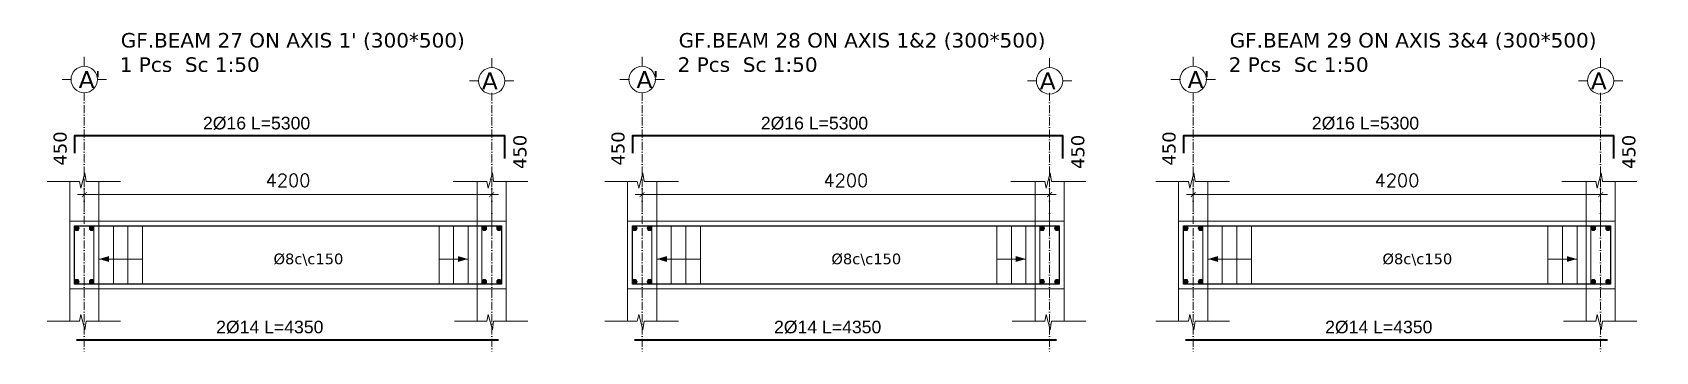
# Model space of a CAD drawing. Header units: inches. Extents: x -26151 to 62940, y -10194 to 246332.
# Drawn here: x 843 to 2516, y 102072 to 102402 of the extents above; entities that cross this region are included whole.
import ezdxf

# ---------------------------------------------------------------- set-up
doc = ezdxf.new("R2010")
doc.units = ezdxf.units.IN
doc.header["$LTSCALE"] = 0.7
doc.header["$MEASUREMENT"] = 0
doc.linetypes.add('ACAD_ISO10W100', pattern=[18, 12, -3, 0, -3])
doc.layers.get('0').update_dxf_attribs({"lineweight": 13})
doc.layers.get('Defpoints').update_dxf_attribs({"lineweight": 5})
for name, color, linetype, lineweight in [('axis', 254, 'ACAD_ISO10W100', 9), ('BEAM FRAME', 5, 'Continuous', 18), ('COLUMN', 4, 'Continuous', 20), ('elevline', 30, 'Continuous', 20), ('FRAME 070', 5, 'Continuous', 60), ('hatch', 9, 'Continuous', 9), ('renforcment', 141, 'Continuous', 40), ('tex', 3, 'Continuous', 25), ('TEXT', 3, 'Continuous', 25), ('top rein. extension', 50, 'Continuous', 20), ('top renforcment', 7, 'Continuous', 40)]:
    doc.layers.add(name, color=color, linetype=linetype, lineweight=lineweight)
doc.styles.add('100', font='romans.shx', dxfattribs={"height": 13.5})
doc.styles.add('romanc', font='verdana.ttf', dxfattribs={"height": 250})
doc.styles.get("Standard").update_dxf_attribs({"font": 'arial.ttf', "height": 13})
doc.dimstyles.new('100', dxfattribs={"dimtxt": 13.5, "dimasz": 5, "dimexe": 7, "dimexo": 7, "dimgap": 8, "dimtad": 1, "dimdec": 0, "dimlfac": 10, "dimzin": 4, "dimdsep": 46, "dimtxsty": '100', "dimblk": 'ARCHTICK', "dimcen": 0.09, "dimdle": 7, "dimclrd": 1, "dimclre": 8, "dimclrt": 2, "dimadec": 0, "dimazin": 1, "dimtfac": 1, "dimtdec": 0, "dimtix": 1, "dimtofl": 0, "dimtmove": 0, "dimatfit": 3, "dimldrblk": 'ARCHTICK', "dimfxl": 0, "dimtolj": 1, "dimtzin": 0, "dimlwd": -1, "dimlwe": -1, "dimarcsym": 0})
doc.dimstyles.get("Standard").update_dxf_attribs({"dimtxt": 13, "dimasz": 5, "dimexe": 0.18, "dimexo": 0.0625, "dimgap": 6, "dimtad": 1, "dimdec": 0, "dimlfac": 10, "dimzin": 0, "dimdsep": 46, "dimtxsty": 'Standard', "dimblk": 'ARCHTICK', "dimcen": 0.09, "dimse1": 1, "dimse2": 1, "dimclrd": 1, "dimclre": 7, "dimclrt": 3, "dimadec": 0, "dimazin": 0, "dimtfac": 1, "dimtdec": 0, "dimtix": 1, "dimtofl": 0, "dimtmove": 0, "dimatfit": 3, "dimldrblk": 'ARCHTICK', "dimfxl": 0, "dimtolj": 1, "dimtzin": 0, "dimarcsym": 0})

msp = doc.modelspace()

# ---------------------------------------------------------------- texts
at = {"layer": 'tex', "style": 'romanc'}
for p in [(1091.85, 102162.58, -33594.87), (1666.93, 102162.58, -33594.87), (2234.99, 102162.58, -33594.87)]:
    msp.add_text('%%C8c\\c150', height=11, dxfattribs=at).set_placement(p)
at = {"layer": 'TEXT', "style": 'romanc'}
for s, height, p in [("GF.BEAM 27 ON AXIS 1' (300*500)", 15, (934.38, 102386.27, -158.69)), ('GF.BEAM 28 ON AXIS 1&2 (300*500)', 15, (1509.47, 102386.27, -158.69)), ('GF.BEAM 29 ON AXIS 3&4 (300*500)', 15, (2077.52, 102386.27, -158.69)), ('1 Pcs  Sc 1:50 ', 15, (933.37, 102361.17, -158.69)), ('2 Pcs  Sc 1:50 ', 15, (1508.45, 102361.17, -158.69)), ('2 Pcs  Sc 1:50 ', 15, (2076.5, 102361.17, -158.69)), ("A'", 17.6, (890.92, 102344.33, -158.69)), ('A', 17.6, (1306.59, 102342.97, -158.69)), ("A'", 17.6, (1466.01, 102344.33, -158.69)), ('A', 17.6, (1881.67, 102342.97, -158.69)), ("A'", 17.6, (2034.06, 102344.33, -158.69)), ('A', 17.6, (2449.72, 102342.97, -158.69))]:
    msp.add_text(s, height=height, dxfattribs=at).set_placement(p)
for p in [(878.58, 102264.39, -73551.64), (1453.67, 102264.39, -73551.64), (2021.72, 102264.39, -73551.64), (1352.55, 102260.84, -73115.83), (1927.63, 102260.84, -73115.83), (2495.68, 102260.84, -73115.83)]:
    msp.add_text('450', height=13.5, rotation=90, dxfattribs=at).set_placement(p)

# ---------------------------------------------------------------- blocks, each defined once
blk = doc.blocks.new('_ArchTick')
at = {"color": 0, "linetype": 'ByBlock', "lineweight": 0, "const_width": 0.15}
blk.add_lwpolyline([(-0.5, -0.5), (0.5, 0.5)], dxfattribs=at)
blk = doc.blocks.new('*D2156')
at = {"color": 1, "transparency": 16777216}
blk.add_line((1323.8, 102234.4), (889.8, 102234.4), dxfattribs=at)
at = {"color": 8, "transparency": 16777216}
for p, q in [((896.8, 102216.2), (896.8, 102241.4)), ((1316.8, 102197.9), (1316.8, 102241.4))]:
    blk.add_line(p, q, dxfattribs=at)
at = {"layer": 'Defpoints', "color": 0, "transparency": 16777216}
for p in [(896.8, 102234.4), (896.8, 102209.2), (1316.8, 102190.9)]:
    blk.add_point(p, dxfattribs=at)
at = {"color": 1, "transparency": 16777216, "xscale": 5, "yscale": 5, "zscale": 5, "rotation": 180}
blk.add_blockref('_ArchTick', (896.8, 102234.4), dxfattribs=at)
at = {"color": 1, "transparency": 16777216, "xscale": 5, "yscale": 5, "zscale": 5}
blk.add_blockref('_ArchTick', (1316.8, 102234.4), dxfattribs=at)
at = {"color": 2, "transparency": 16777216, "insert": (1106.8, 102249.2), "char_height": 13.5, "attachment_point": 5, "style": '100'}
blk.add_mtext('\\A1;4200', dxfattribs=at)
blk = doc.blocks.new('*D2157')
at = {"layer": 'Defpoints', "color": 0, "transparency": 16777216}
for p in [(888.8, 102084.5, -37318.8), (888.8, 102084.5), (1323.8, 102084.5, -13870.6)]:
    blk.add_point(p, dxfattribs=at)
at = {"layer": 'TEXT', "color": 3, "transparency": 16777216, "insert": (1088, 102097.5), "char_height": 13, "attachment_point": 5}
blk.add_mtext('\\A1;2%%C14 L=4350', dxfattribs=at)
blk = doc.blocks.new('*D2158')
at = {"layer": 'Defpoints', "color": 0, "transparency": 16777216}
for p in [(843.4, 102295, -440.4), (1373.4, 102295, 46.4), (1373.4, 102295)]:
    blk.add_point(p, dxfattribs=at)
at = {"layer": 'TEXT', "color": 3, "transparency": 16777216, "insert": (1074.4, 102308), "char_height": 13, "attachment_point": 5}
blk.add_mtext('\\A1;2%%C16 L=5300', dxfattribs=at)
blk = doc.blocks.new('*D2159')
at = {"color": 1, "transparency": 16777216}
blk.add_line((1898.8, 102234.4), (1464.8, 102234.4), dxfattribs=at)
at = {"color": 8, "transparency": 16777216}
for p, q in [((1471.8, 102216.2), (1471.8, 102241.4)), ((1891.8, 102197.9), (1891.8, 102241.4))]:
    blk.add_line(p, q, dxfattribs=at)
at = {"layer": 'Defpoints', "color": 0, "transparency": 16777216}
for p in [(1471.8, 102234.4), (1471.8, 102209.2), (1891.8, 102190.9)]:
    blk.add_point(p, dxfattribs=at)
at = {"color": 1, "transparency": 16777216, "xscale": 5, "yscale": 5, "zscale": 5, "rotation": 180}
blk.add_blockref('_ArchTick', (1471.8, 102234.4), dxfattribs=at)
at = {"color": 1, "transparency": 16777216, "xscale": 5, "yscale": 5, "zscale": 5}
blk.add_blockref('_ArchTick', (1891.8, 102234.4), dxfattribs=at)
at = {"color": 2, "transparency": 16777216, "insert": (1681.8, 102249.2), "char_height": 13.5, "attachment_point": 5, "style": '100'}
blk.add_mtext('\\A1;4200', dxfattribs=at)
blk = doc.blocks.new('*D2160')
at = {"layer": 'Defpoints', "color": 0, "transparency": 16777216}
for p in [(1463.8, 102084.5, -37318.8), (1463.8, 102084.5), (1898.8, 102084.5, -13870.6)]:
    blk.add_point(p, dxfattribs=at)
at = {"layer": 'TEXT', "color": 3, "transparency": 16777216, "insert": (1663.1, 102097.5), "char_height": 13, "attachment_point": 5}
blk.add_mtext('\\A1;2%%C14 L=4350', dxfattribs=at)
blk = doc.blocks.new('*D2161')
at = {"layer": 'Defpoints', "color": 0, "transparency": 16777216}
for p in [(1418.4, 102295, -440.4), (1948.4, 102295, 46.4), (1948.4, 102295)]:
    blk.add_point(p, dxfattribs=at)
at = {"layer": 'TEXT', "color": 3, "transparency": 16777216, "insert": (1649.5, 102308), "char_height": 13, "attachment_point": 5}
blk.add_mtext('\\A1;2%%C16 L=5300', dxfattribs=at)
blk = doc.blocks.new('*D2162')
at = {"color": 1, "transparency": 16777216}
blk.add_line((2466.9, 102234.4), (2032.9, 102234.4), dxfattribs=at)
at = {"color": 8, "transparency": 16777216}
for p, q in [((2039.9, 102216.2), (2039.9, 102241.4)), ((2459.9, 102197.9), (2459.9, 102241.4))]:
    blk.add_line(p, q, dxfattribs=at)
at = {"layer": 'Defpoints', "color": 0, "transparency": 16777216}
for p in [(2039.9, 102234.4), (2039.9, 102209.2), (2459.9, 102190.9)]:
    blk.add_point(p, dxfattribs=at)
at = {"color": 1, "transparency": 16777216, "xscale": 5, "yscale": 5, "zscale": 5, "rotation": 180}
blk.add_blockref('_ArchTick', (2039.9, 102234.4), dxfattribs=at)
at = {"color": 1, "transparency": 16777216, "xscale": 5, "yscale": 5, "zscale": 5}
blk.add_blockref('_ArchTick', (2459.9, 102234.4), dxfattribs=at)
at = {"color": 2, "transparency": 16777216, "insert": (2249.9, 102249.2), "char_height": 13.5, "attachment_point": 5, "style": '100'}
blk.add_mtext('\\A1;4200', dxfattribs=at)
blk = doc.blocks.new('*D2163')
at = {"layer": 'Defpoints', "color": 0, "transparency": 16777216}
for p in [(2031.9, 102084.5, -37318.8), (2031.9, 102084.5), (2466.9, 102084.5, -13870.6)]:
    blk.add_point(p, dxfattribs=at)
at = {"layer": 'TEXT', "color": 3, "transparency": 16777216, "insert": (2231.2, 102097.5), "char_height": 13, "attachment_point": 5}
blk.add_mtext('\\A1;2%%C14 L=4350', dxfattribs=at)
blk = doc.blocks.new('*D2164')
at = {"layer": 'Defpoints', "color": 0, "transparency": 16777216}
for p in [(1986.5, 102295, -440.4), (2516.5, 102295, 46.4), (2516.5, 102295)]:
    blk.add_point(p, dxfattribs=at)
at = {"layer": 'TEXT', "color": 3, "transparency": 16777216, "insert": (2217.5, 102308), "char_height": 13, "attachment_point": 5}
blk.add_mtext('\\A1;2%%C16 L=5300', dxfattribs=at)

# ---------------------------------------------------------------- dimensions: what is measured, and where the dimension line sits
for base, p1, p2, picture, middle in [((896.76, 102234.41, -158.69), (1316.76, 102190.85, -158.69), (896.76, 102209.21, -158.69), '*D2156', (1106.76, 102234.41, -158.69)), ((1471.84, 102234.41, -158.69), (1891.84, 102190.85, -158.69), (1471.84, 102209.21, -158.69), '*D2159', (1681.84, 102234.41, -158.69)), ((2039.9, 102234.41, -158.69), (2459.9, 102190.85, -158.69), (2039.9, 102209.21, -158.69), '*D2162', (2249.9, 102234.41, -158.69))]:
    dim = msp.add_linear_dim(base=base, p1=p1, p2=p2, angle=180, dimstyle='100')
    dim.commit()
    dim.dimension.update_dxf_attribs({"geometry": picture, "text_midpoint": middle, "dimtype": 160})
at = {"layer": 'TEXT'}
for base, p1, p2, angle, text, picture, middle in [((1373.36, 102294.99, -158.69), (843.36, 102294.99, -599.05), (1373.36, 102294.99, -112.3), 0, '2%%C16 L=<>', '*D2158', (1074.37, 102294.99, -158.69)), ((1948.44, 102294.99, -158.69), (1418.44, 102294.99, -599.05), (1948.44, 102294.99, -112.3), 0, '2%%C16 L=<>', '*D2161', (1649.45, 102294.99, -158.69)), ((2516.5, 102294.99, -158.69), (1986.5, 102294.99, -599.05), (2516.5, 102294.99, -112.3), 0, '2%%C16 L=<>', '*D2164', (2217.51, 102294.99, -158.69)), ((888.76, 102084.46, 12208.27), (1323.76, 102084.46, -1662.31), (888.76, 102084.46, -25110.52), 180, '2%%C14 L=<>', '*D2157', (1088.01, 102084.46, 12208.27)), ((1463.84, 102084.46, 12208.27), (1898.84, 102084.46, -1662.31), (1463.84, 102084.46, -25110.52), 180, '2%%C14 L=<>', '*D2160', (1663.09, 102084.46, 12208.27)), ((2031.9, 102084.46, 12208.27), (2466.9, 102084.46, -1662.31), (2031.9, 102084.46, -25110.52), 180, '2%%C14 L=<>', '*D2163', (2231.15, 102084.46, 12208.27))]:
    dim = msp.add_linear_dim(base=base, p1=p1, p2=p2, angle=angle, text=text, dimstyle='Standard', override={"dimsd1": 1, "dimsd2": 1, "dimfxl": 0.1, "dimfxlon": 1}, dxfattribs=at)
    dim.commit()
    dim.dimension.update_dxf_attribs({"geometry": picture, "text_midpoint": middle, "dimtype": 161})

# ---------------------------------------------------------------- hatches: boundary and pattern name
at = {"layer": 'elevline'}
for points in [[(891.52, 102199.74, 1), (886.76, 102199.74, 1)], [(902, 102199.74, -1), (906.76, 102199.74, -1)], [(1311.52, 102199.74, 1), (1306.76, 102199.74, 1)], [(1322, 102199.74, -1), (1326.76, 102199.74, -1)], [(1466.6, 102199.74, 1), (1461.84, 102199.74, 1)], [(1477.08, 102199.74, -1), (1481.84, 102199.74, -1)], [(1886.6, 102199.74, 1), (1881.84, 102199.74, 1)], [(1897.08, 102199.74, -1), (1901.84, 102199.74, -1)], [(2034.66, 102199.74, 1), (2029.9, 102199.74, 1)], [(2045.14, 102199.74, -1), (2049.9, 102199.74, -1)], [(2454.66, 102199.74, 1), (2449.9, 102199.74, 1)], [(2465.14, 102199.74, -1), (2469.9, 102199.74, -1)], [(891.52, 102144.49, -1), (886.76, 102144.49, -1)], [(902, 102144.49, 1), (906.76, 102144.49, 1)], [(1311.52, 102144.49, -1), (1306.76, 102144.49, -1)], [(1322, 102144.49, 1), (1326.76, 102144.49, 1)], [(1466.6, 102144.49, -1), (1461.84, 102144.49, -1)], [(1477.08, 102144.49, 1), (1481.84, 102144.49, 1)], [(1886.6, 102144.49, -1), (1881.84, 102144.49, -1)], [(1897.08, 102144.49, 1), (1901.84, 102144.49, 1)], [(2034.66, 102144.49, -1), (2029.9, 102144.49, -1)], [(2045.14, 102144.49, 1), (2049.9, 102144.49, 1)], [(2454.66, 102144.49, -1), (2449.9, 102144.49, -1)], [(2465.14, 102144.49, 1), (2469.9, 102144.49, 1)]]:
    msp.add_hatch(color=256, dxfattribs=at).paths.add_polyline_path(points)

# ---------------------------------------------------------------- linework, layer by layer
at = {"layer": 'axis'}
for p, q in [((896.76, 102339.63, -158.69), (896.76, 102072.38, -158.69)), ((1316.76, 102339.63, -158.69), (1316.76, 102072.38, -158.69)), ((1471.84, 102339.63, -158.69), (1471.84, 102072.38, -158.69)), ((1891.84, 102339.63, -158.69), (1891.84, 102072.38, -158.69)), ((2039.9, 102339.63, -158.69), (2039.9, 102072.38, -158.69)), ((2459.9, 102339.63, -158.69), (2459.9, 102072.38, -158.69))]:
    msp.add_line(p, q, dxfattribs=at)
at = {"layer": 'BEAM FRAME', "elevation": 59.22}
for points in [[(1331.76, 102137.11), (881.76, 102137.11), (881.76, 102207.11), (1331.76, 102207.11)], [(1906.84, 102137.11), (1456.84, 102137.11), (1456.84, 102207.11), (1906.84, 102207.11)], [(2474.9, 102137.11), (2024.9, 102137.11), (2024.9, 102207.11), (2474.9, 102207.11)]]:
    msp.add_lwpolyline(points, close=True, dxfattribs=at)
at = {"layer": 'COLUMN', "lineweight": 20}
for p, q in [((881.76, 102248.04, 59.22), (881.76, 102207.11, 59.22)), ((911.76, 102248.04, 59.22), (911.76, 102207.11, 59.22)), ((1301.76, 102248.04, 59.22), (1301.76, 102207.11, 59.22)), ((1331.76, 102248.04, 59.22), (1331.76, 102207.11, 59.22)), ((1456.84, 102248.04, 59.22), (1456.84, 102207.11, 59.22)), ((1486.84, 102248.04, 59.22), (1486.84, 102207.11, 59.22)), ((1876.84, 102248.04, 59.22), (1876.84, 102207.11, 59.22)), ((1906.84, 102248.04, 59.22), (1906.84, 102207.11, 59.22)), ((2024.9, 102248.04, 59.22), (2024.9, 102207.11, 59.22)), ((2054.9, 102248.04, 59.22), (2054.9, 102207.11, 59.22)), ((2444.9, 102248.04, 59.22), (2444.9, 102207.11, 59.22)), ((2474.9, 102248.04, 59.22), (2474.9, 102207.11, 59.22)), ((881.76, 102103.69, 59.22), (881.76, 102137.11, 59.22)), ((911.76, 102103.69, 59.22), (911.76, 102137.11, 59.22)), ((1301.76, 102103.69, 59.22), (1301.76, 102137.11, 59.22)), ((1331.76, 102103.69, 59.22), (1331.76, 102137.11, 59.22)), ((1456.84, 102103.69, 59.22), (1456.84, 102137.11, 59.22)), ((1486.84, 102103.69, 59.22), (1486.84, 102137.11, 59.22)), ((1876.84, 102103.69, 59.22), (1876.84, 102137.11, 59.22)), ((1906.84, 102103.69, 59.22), (1906.84, 102137.11, 59.22)), ((2024.9, 102103.69, 59.22), (2024.9, 102137.11, 59.22)), ((2054.9, 102103.69, 59.22), (2054.9, 102137.11, 59.22)), ((2444.9, 102103.69, 59.22), (2444.9, 102137.11, 59.22)), ((2474.9, 102103.69, 59.22), (2474.9, 102137.11, 59.22))]:
    msp.add_line(p, q, dxfattribs=at)
at = {"layer": 'elevline'}
for p, q in [((926.76, 102142.11, -158.69), (926.76, 102202.11, -158.69)), ((941.76, 102142.11, -158.69), (941.76, 102202.11, -158.69)), ((956.76, 102142.11, -158.69), (956.76, 102202.11, -158.69)), ((1262.49, 102142.11, -158.69), (1262.49, 102202.11, -158.69)), ((1277.49, 102142.11, -158.69), (1277.49, 102202.11, -158.69)), ((1292.45, 102142.11, -158.69), (1292.45, 102202.11, -158.69)), ((1501.84, 102142.11, -158.69), (1501.84, 102202.11, -158.69)), ((1516.84, 102142.11, -158.69), (1516.84, 102202.11, -158.69)), ((1531.84, 102142.11, -158.69), (1531.84, 102202.11, -158.69)), ((1837.57, 102142.11, -158.69), (1837.57, 102202.11, -158.69)), ((1852.57, 102142.11, -158.69), (1852.57, 102202.11, -158.69)), ((1867.53, 102142.11, -158.69), (1867.53, 102202.11, -158.69)), ((2069.9, 102142.11, -158.69), (2069.9, 102202.11, -158.69)), ((2084.9, 102142.11, -158.69), (2084.9, 102202.11, -158.69)), ((2099.9, 102142.11, -158.69), (2099.9, 102202.11, -158.69)), ((2405.63, 102142.11, -158.69), (2405.63, 102202.11, -158.69)), ((2420.63, 102142.11, -158.69), (2420.63, 102202.11, -158.69)), ((2435.59, 102142.11, -158.69), (2435.59, 102202.11, -158.69))]:
    msp.add_line(p, q, dxfattribs=at)
for centre in [(889.14, 102199.74, -158.69), (904.38, 102199.74, -158.69), (1309.14, 102199.74, -158.69), (1324.38, 102199.74, -158.69), (1464.22, 102199.74, -158.69), (1479.46, 102199.74, -158.69), (1884.22, 102199.74, -158.69), (1899.46, 102199.74, -158.69), (2032.28, 102199.74, -158.69), (2047.52, 102199.74, -158.69), (2452.28, 102199.74, -158.69), (2467.52, 102199.74, -158.69), (889.14, 102144.49, -158.69), (904.38, 102144.49, -158.69), (1309.14, 102144.49, -158.69), (1324.38, 102144.49, -158.69), (1464.22, 102144.49, -158.69), (1479.46, 102144.49, -158.69), (1884.22, 102144.49, -158.69), (1899.46, 102144.49, -158.69), (2032.28, 102144.49, -158.69), (2047.52, 102144.49, -158.69), (2452.28, 102144.49, -158.69), (2467.52, 102144.49, -158.69)]:
    msp.add_circle(centre, 2.38, dxfattribs=at)
at = {"layer": 'FRAME 070', "lineweight": 20}
for p, q in [((891.75, 102248.04, 59.22), (858.36, 102248.04, 59.22)), ((893.26, 102240.97, 59.22), (891.75, 102248.04, 59.22)), ((897.44, 102257.04, 59.22), (893.26, 102240.97, 59.22)), ((898.79, 102248.04, 59.22), (897.44, 102257.04, 59.22)), ((934.15, 102248.04, 59.22), (898.79, 102248.04, 59.22)), ((1312.23, 102248.04, 59.22), (1276.88, 102248.04, 59.22)), ((1313.26, 102240.97, 59.22), (1311.75, 102248.04, 59.22)), ((1317.44, 102257.04, 59.22), (1313.26, 102240.97, 59.22)), ((1318.79, 102248.04, 59.22), (1317.44, 102257.04, 59.22)), ((1354.15, 102248.04, 59.22), (1318.79, 102248.04, 59.22)), ((1466.84, 102248.04, 59.22), (1433.45, 102248.04, 59.22)), ((1468.34, 102240.97, 59.22), (1466.84, 102248.04, 59.22)), ((1472.52, 102257.04, 59.22), (1468.34, 102240.97, 59.22)), ((1473.88, 102248.04, 59.22), (1472.52, 102257.04, 59.22)), ((1509.23, 102248.04, 59.22), (1473.88, 102248.04, 59.22)), ((1887.31, 102248.04, 59.22), (1851.96, 102248.04, 59.22)), ((1888.34, 102240.97, 59.22), (1886.84, 102248.04, 59.22)), ((1892.52, 102257.04, 59.22), (1888.34, 102240.97, 59.22)), ((1893.88, 102248.04, 59.22), (1892.52, 102257.04, 59.22)), ((1929.23, 102248.04, 59.22), (1893.88, 102248.04, 59.22)), ((2034.89, 102248.04, 59.22), (2001.5, 102248.04, 59.22)), ((2036.4, 102240.97, 59.22), (2034.89, 102248.04, 59.22)), ((2040.58, 102257.04, 59.22), (2036.4, 102240.97, 59.22)), ((2041.93, 102248.04, 59.22), (2040.58, 102257.04, 59.22)), ((2077.29, 102248.04, 59.22), (2041.93, 102248.04, 59.22)), ((2455.37, 102248.04, 59.22), (2420.01, 102248.04, 59.22)), ((2456.4, 102240.97, 59.22), (2454.89, 102248.04, 59.22)), ((2460.58, 102257.04, 59.22), (2456.4, 102240.97, 59.22)), ((2461.93, 102248.04, 59.22), (2460.58, 102257.04, 59.22)), ((2497.29, 102248.04, 59.22), (2461.93, 102248.04, 59.22)), ((891.75, 102103.69, 59.22), (858.36, 102103.69, 59.22)), ((893.26, 102110.76, 59.22), (891.75, 102103.69, 59.22)), ((897.44, 102094.69, 59.22), (893.26, 102110.76, 59.22)), ((898.79, 102103.69, 59.22), (897.44, 102094.69, 59.22)), ((934.15, 102103.69, 59.22), (898.79, 102103.69, 59.22)), ((1311.75, 102103.69, 59.22), (1278.36, 102103.69, 59.22)), ((1313.26, 102110.76, 59.22), (1311.75, 102103.69, 59.22)), ((1317.44, 102094.69, 59.22), (1313.26, 102110.76, 59.22)), ((1318.79, 102103.69, 59.22), (1317.44, 102094.69, 59.22)), ((1354.15, 102103.69, 59.22), (1318.79, 102103.69, 59.22)), ((1466.84, 102103.69, 59.22), (1433.45, 102103.69, 59.22)), ((1468.34, 102110.76, 59.22), (1466.84, 102103.69, 59.22)), ((1472.52, 102094.69, 59.22), (1468.34, 102110.76, 59.22)), ((1473.88, 102103.69, 59.22), (1472.52, 102094.69, 59.22)), ((1509.23, 102103.69, 59.22), (1473.88, 102103.69, 59.22)), ((1886.84, 102103.69, 59.22), (1853.45, 102103.69, 59.22)), ((1888.34, 102110.76, 59.22), (1886.84, 102103.69, 59.22)), ((1892.52, 102094.69, 59.22), (1888.34, 102110.76, 59.22)), ((1893.88, 102103.69, 59.22), (1892.52, 102094.69, 59.22)), ((1929.23, 102103.69, 59.22), (1893.88, 102103.69, 59.22)), ((2034.89, 102103.69, 59.22), (2001.5, 102103.69, 59.22)), ((2036.4, 102110.76, 59.22), (2034.89, 102103.69, 59.22)), ((2040.58, 102094.69, 59.22), (2036.4, 102110.76, 59.22)), ((2041.93, 102103.69, 59.22), (2040.58, 102094.69, 59.22)), ((2077.29, 102103.69, 59.22), (2041.93, 102103.69, 59.22)), ((2454.89, 102103.69, 59.22), (2421.5, 102103.69, 59.22)), ((2456.4, 102110.76, 59.22), (2454.89, 102103.69, 59.22)), ((2460.58, 102094.69, 59.22), (2456.4, 102110.76, 59.22)), ((2461.93, 102103.69, 59.22), (2460.58, 102094.69, 59.22)), ((2497.29, 102103.69, 59.22), (2461.93, 102103.69, 59.22))]:
    msp.add_line(p, q, dxfattribs=at)
at = {"layer": 'FRAME 070', "lineweight": 15, "elevation": -158.69}
for points in [[(911.76, 102137.11), (881.76, 102137.11), (881.76, 102207.11), (911.76, 102207.11)], [(1331.76, 102137.11), (1301.76, 102137.11), (1301.76, 102207.11), (1331.76, 102207.11)], [(1486.84, 102137.11), (1456.84, 102137.11), (1456.84, 102207.11), (1486.84, 102207.11)], [(1906.84, 102137.11), (1876.84, 102137.11), (1876.84, 102207.11), (1906.84, 102207.11)], [(2054.9, 102137.11), (2024.9, 102137.11), (2024.9, 102207.11), (2054.9, 102207.11)], [(2474.9, 102137.11), (2444.9, 102137.11), (2444.9, 102207.11), (2474.9, 102207.11)]]:
    msp.add_lwpolyline(points, close=True, dxfattribs=at)
at = {"layer": 'hatch'}
for p, q in [((896.76, 102376.61, -158.69), (896.76, 102366.87, -158.69)), ((1316.76, 102375.25, -158.69), (1316.76, 102365.51, -158.69)), ((1471.84, 102376.61, -158.69), (1471.84, 102366.87, -158.69)), ((1891.84, 102375.25, -158.69), (1891.84, 102365.51, -158.69)), ((2039.9, 102376.61, -158.69), (2039.9, 102366.87, -158.69)), ((2459.9, 102375.25, -158.69), (2459.9, 102365.51, -158.69)), ((873.84, 102353.13, -158.69), (883.57, 102353.13, -158.69)), ((919.68, 102353.13, -158.69), (909.95, 102353.13, -158.69)), ((1293.84, 102351.77, -158.69), (1303.57, 102351.77, -158.69)), ((1339.68, 102351.77, -158.69), (1329.95, 102351.77, -158.69)), ((1448.92, 102353.13, -158.69), (1458.65, 102353.13, -158.69)), ((1494.76, 102353.13, -158.69), (1485.03, 102353.13, -158.69)), ((1868.92, 102351.77, -158.69), (1878.65, 102351.77, -158.69)), ((1914.76, 102351.77, -158.69), (1905.03, 102351.77, -158.69)), ((2016.97, 102353.13, -158.69), (2026.71, 102353.13, -158.69)), ((2062.82, 102353.13, -158.69), (2053.09, 102353.13, -158.69)), ((2436.97, 102351.77, -158.69), (2446.71, 102351.77, -158.69)), ((2482.82, 102351.77, -158.69), (2473.09, 102351.77, -158.69))]:
    msp.add_line(p, q, dxfattribs=at)
for centre in [(896.76, 102353.25, -158.69), (1316.76, 102351.89, -158.69), (1471.84, 102353.25, -158.69), (1891.84, 102351.89, -158.69), (2039.9, 102353.25, -158.69), (2459.9, 102351.89, -158.69)]:
    msp.add_circle(centre, 13.62, dxfattribs=at)
at = {"layer": 'renforcment', "lineweight": -2, "elevation": 59.22}
for points in [[(1326.76, 102142.11), (886.76, 102142.11), (886.76, 102202.11), (1326.76, 102202.11)], [(1901.84, 102142.11), (1461.84, 102142.11), (1461.84, 102202.11), (1901.84, 102202.11)], [(2469.9, 102142.11), (2029.9, 102142.11), (2029.9, 102202.11), (2469.9, 102202.11)]]:
    msp.add_lwpolyline(points, close=True, dxfattribs=at)
at = {"layer": 'top rein. extension'}
for p, q in [((911.8, 102167.95, -158.69), (956.76, 102167.95, -158.69)), ((1292.45, 102167.95, -158.69), (1262.49, 102167.95, -158.69)), ((1486.88, 102167.95, -158.69), (1531.84, 102167.95, -158.69)), ((1867.53, 102167.95, -158.69), (1837.57, 102167.95, -158.69)), ((2054.94, 102167.95, -158.69), (2099.9, 102167.95, -158.69)), ((2435.59, 102167.95, -158.69), (2405.63, 102167.95, -158.69))]:
    msp.add_line(p, q, dxfattribs=at)
for points in [[(922.27, 102170.95, -158.69), (912.15, 102167.95, -158.69), (922.27, 102164.95, -158.69)], [(1281.97, 102170.95, -158.69), (1292.1, 102167.95, -158.69), (1281.97, 102164.95, -158.69)], [(1497.36, 102170.95, -158.69), (1487.23, 102167.95, -158.69), (1497.36, 102164.95, -158.69)], [(1857.06, 102170.95, -158.69), (1867.18, 102167.95, -158.69), (1857.06, 102164.95, -158.69)], [(2065.41, 102170.95, -158.69), (2055.29, 102167.95, -158.69), (2065.41, 102164.95, -158.69)], [(2425.11, 102170.95, -158.69), (2435.24, 102167.95, -158.69), (2425.11, 102164.95, -158.69)]]:
    msp.add_solid(points, dxfattribs=at)
at = {"layer": 'top renforcment'}
for p, q in [((888.76, 102084.46, -376.59), (1323.76, 102084.46, -376.59)), ((1463.84, 102084.46, -376.59), (1898.84, 102084.46, -376.59)), ((2031.9, 102084.46, -376.59), (2466.9, 102084.46, -376.59))]:
    msp.add_line(p, q, dxfattribs=at)
at = {"layer": 'top renforcment', "elevation": -158.69}
for points in [[(1330.46, 102271.71), (1330.46, 102294.99), (886.76, 102294.99), (886.76, 102277.1)], [(1905.54, 102271.71), (1905.54, 102294.99), (1461.84, 102294.99), (1461.84, 102277.1)], [(2473.6, 102271.71), (2473.6, 102294.99), (2029.9, 102294.99), (2029.9, 102277.1)]]:
    msp.add_lwpolyline(points, dxfattribs=at)
at = {"layer": 'top renforcment', "lineweight": 15, "elevation": -158.69}
for points in [[(906.76, 102142.11), (886.76, 102142.11), (886.76, 102202.11), (906.76, 102202.11)], [(1326.76, 102142.11), (1306.76, 102142.11), (1306.76, 102202.11), (1326.76, 102202.11)], [(1481.84, 102142.11), (1461.84, 102142.11), (1461.84, 102202.11), (1481.84, 102202.11)], [(1901.84, 102142.11), (1881.84, 102142.11), (1881.84, 102202.11), (1901.84, 102202.11)], [(2049.9, 102142.11), (2029.9, 102142.11), (2029.9, 102202.11), (2049.9, 102202.11)], [(2469.9, 102142.11), (2449.9, 102142.11), (2449.9, 102202.11), (2469.9, 102202.11)]]:
    msp.add_lwpolyline(points, close=True, dxfattribs=at)

msp.set_redraw_order([(e.dxf.handle, doc.entitydb.next_handle()) for e in msp.query("TEXT MTEXT ATTDEF DIMENSION ARC_DIMENSION")])  # texts and dimensions are drawn at this point

doc.saveas('drawing.dxf')
